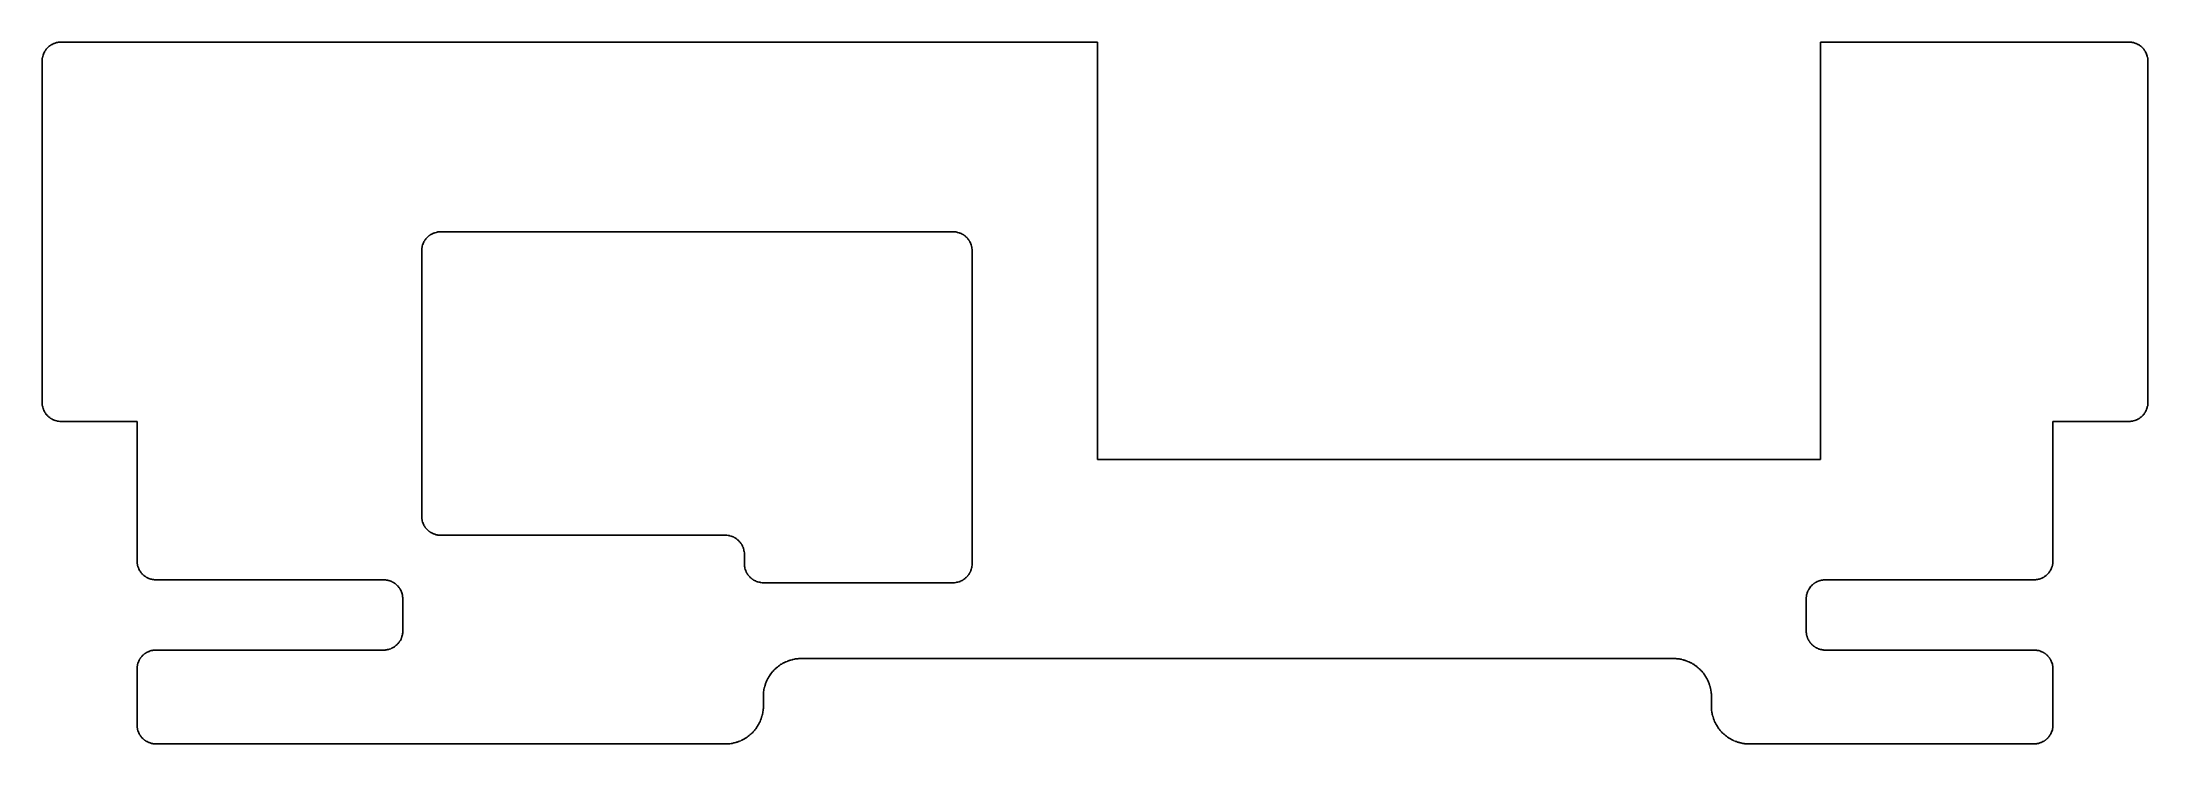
# Model space of a CAD drawing. Header units: metres. Extents: x -5 to 106, y 0 to 37.
import ezdxf

# ---------------------------------------------------------------- set-up
doc = ezdxf.new("R2010")
doc.units = ezdxf.units.M

msp = doc.modelspace()

# ---------------------------------------------------------------- linework, layer by layer
for p, q in [((-4.78, 36.63), (-4.8, 36.6)), ((-4.77, 36.64), (-4.78, 36.63)), ((-4.75, 36.66), (-4.77, 36.64)), ((-4.72, 36.69), (-4.75, 36.66)), ((-4.69, 36.72), (-4.72, 36.69)), ((-4.66, 36.75), (-4.69, 36.72)), ((-4.64, 36.77), (-4.66, 36.75)), ((-4.63, 36.78), (-4.64, 36.77)), ((-4.6, 36.8), (-4.63, 36.78)), ((-4.59, 36.81), (-4.6, 36.8)), ((-4.57, 36.82), (-4.59, 36.81)), ((-4.56, 36.83), (-4.57, 36.82)), ((-4.54, 36.84), (-4.56, 36.83)), ((-4.53, 36.85), (-4.54, 36.84)), ((-4.51, 36.86), (-4.53, 36.85)), ((-4.5, 36.87), (-4.51, 36.86)), ((-4.48, 36.88), (-4.5, 36.87)), ((-4.47, 36.88), (-4.48, 36.88)), ((-4.42, 36.91), (-4.47, 36.88)), ((-4.41, 36.91), (-4.42, 36.91)), ((-4.39, 36.92), (-4.41, 36.91)), ((-4.38, 36.93), (-4.39, 36.92)), ((-4.36, 36.93), (-4.38, 36.93)), ((-4.31, 36.95), (-4.36, 36.93)), ((-4.24, 36.97), (-4.31, 36.95)), ((-4.22, 36.97), (-4.24, 36.97)), ((-4.21, 36.98), (-4.22, 36.97)), ((-4.19, 36.98), (-4.21, 36.98)), ((-4.17, 36.98), (-4.19, 36.98)), ((-4.16, 36.99), (-4.17, 36.98)), ((-4.14, 36.99), (-4.16, 36.99)), ((-4.07, 37), (-4.14, 36.99)), ((-4.05, 37), (-4.07, 37)), ((-4.04, 37), (-4.05, 37)), ((-4.02, 37), (-4.04, 37)), ((50.6, 37), (-4.02, 37)), ((50.6, 15), (50.6, 37)), ((104.97, 37), (88.7, 37)), ((88.7, 37), (88.7, 15)), ((104.98, 37), (104.97, 37)), ((105, 37), (104.98, 37)), ((105.02, 37), (105, 37)), ((105.07, 36.99), (105.02, 37)), ((105.09, 36.99), (105.07, 36.99)), ((105.12, 36.98), (105.09, 36.99)), ((105.14, 36.98), (105.12, 36.98)), ((105.16, 36.98), (105.14, 36.98)), ((105.17, 36.97), (105.16, 36.98)), ((105.19, 36.97), (105.17, 36.97)), ((105.26, 36.95), (105.19, 36.97)), ((105.31, 36.93), (105.26, 36.95)), ((105.32, 36.93), (105.31, 36.93)), ((105.34, 36.92), (105.32, 36.93)), ((105.36, 36.91), (105.34, 36.92)), ((105.37, 36.91), (105.36, 36.91)), ((105.42, 36.88), (105.37, 36.91)), ((105.44, 36.88), (105.42, 36.88)), ((105.45, 36.87), (105.44, 36.88)), ((105.47, 36.86), (105.45, 36.87)), ((105.48, 36.85), (105.47, 36.86)), ((105.5, 36.84), (105.48, 36.85)), ((105.51, 36.83), (105.5, 36.84)), ((105.52, 36.82), (105.51, 36.83)), ((105.54, 36.81), (105.52, 36.82)), ((105.55, 36.8), (105.54, 36.81)), ((105.58, 36.78), (105.55, 36.8)), ((105.59, 36.77), (105.58, 36.78)), ((105.61, 36.75), (105.59, 36.77)), ((105.64, 36.72), (105.61, 36.75)), ((105.66, 36.71), (105.64, 36.72)), ((105.67, 36.69), (105.66, 36.71)), ((105.68, 36.68), (105.67, 36.69)), ((105.7, 36.66), (105.68, 36.68)), ((105.72, 36.64), (105.7, 36.66)), ((105.73, 36.63), (105.72, 36.64)), ((105.75, 36.6), (105.73, 36.63)), ((-4.99, 36.14), (-5, 36.07)), ((-5, 36.07), (-5, 36.05)), ((-5, 36.05), (-5, 36.04)), ((-5, 36.04), (-5, 36.02)), ((-5, 36.02), (-5, 17.98)), ((-4.98, 36.17), (-4.99, 36.16)), ((-4.99, 36.16), (-4.99, 36.14)), ((-4.97, 36.22), (-4.98, 36.21)), ((-4.98, 36.21), (-4.98, 36.19)), ((-4.98, 36.19), (-4.98, 36.17)), ((-4.95, 36.31), (-4.97, 36.24)), ((-4.97, 36.24), (-4.97, 36.22)), ((-4.93, 36.36), (-4.95, 36.31)), ((-4.92, 36.39), (-4.93, 36.38)), ((-4.93, 36.38), (-4.93, 36.36)), ((-4.91, 36.41), (-4.92, 36.39)), ((-4.88, 36.47), (-4.91, 36.42)), ((-4.91, 36.42), (-4.91, 36.41)), ((-4.87, 36.5), (-4.88, 36.48)), ((-4.88, 36.48), (-4.88, 36.47)), ((-4.86, 36.51), (-4.87, 36.5)), ((-4.85, 36.53), (-4.86, 36.51)), ((-4.84, 36.54), (-4.85, 36.53)), ((-4.83, 36.56), (-4.84, 36.54)), ((-4.82, 36.57), (-4.83, 36.56)), ((-4.81, 36.59), (-4.82, 36.57)), ((-4.8, 36.6), (-4.81, 36.59)), ((105.76, 36.59), (105.75, 36.6)), ((105.77, 36.57), (105.76, 36.59)), ((105.78, 36.56), (105.77, 36.57)), ((105.79, 36.54), (105.78, 36.56)), ((105.8, 36.53), (105.79, 36.54)), ((105.81, 36.51), (105.8, 36.53)), ((105.82, 36.5), (105.81, 36.51)), ((105.82, 36.48), (105.82, 36.5)), ((105.83, 36.47), (105.82, 36.48)), ((105.86, 36.42), (105.83, 36.47)), ((105.86, 36.41), (105.86, 36.42)), ((105.88, 36.38), (105.86, 36.41)), ((105.88, 36.36), (105.88, 36.38)), ((105.9, 36.31), (105.88, 36.36)), ((105.92, 36.26), (105.9, 36.31)), ((105.92, 36.24), (105.92, 36.26)), ((105.92, 36.22), (105.92, 36.24)), ((105.93, 36.21), (105.92, 36.22)), ((105.93, 36.19), (105.93, 36.21)), ((105.94, 36.17), (105.93, 36.19)), ((105.94, 36.16), (105.94, 36.17)), ((105.94, 36.14), (105.94, 36.16)), ((105.95, 36.09), (105.94, 36.14)), ((105.95, 36.07), (105.95, 36.09)), ((105.95, 36.05), (105.95, 36.07)), ((105.95, 36.02), (105.95, 36.05)), ((105.95, 17.98), (105.95, 36.02)), ((15.2, 26.6), (15.22, 26.63)), ((15.22, 26.63), (15.23, 26.64)), ((15.23, 26.64), (15.25, 26.66)), ((15.25, 26.66), (15.28, 26.69)), ((15.28, 26.69), (15.31, 26.72)), ((15.31, 26.72), (15.34, 26.75)), ((15.34, 26.75), (15.36, 26.77)), ((15.36, 26.77), (15.37, 26.78)), ((15.37, 26.78), (15.4, 26.8)), ((15.4, 26.8), (15.41, 26.81)), ((15.41, 26.81), (15.43, 26.82)), ((15.43, 26.82), (15.44, 26.83)), ((15.44, 26.83), (15.46, 26.84)), ((15.46, 26.84), (15.47, 26.85)), ((15.47, 26.85), (15.49, 26.86)), ((15.49, 26.86), (15.5, 26.87)), ((15.5, 26.87), (15.52, 26.88)), ((15.52, 26.88), (15.53, 26.88)), ((15.53, 26.88), (15.58, 26.91)), ((15.58, 26.91), (15.59, 26.91)), ((15.59, 26.91), (15.61, 26.92)), ((15.61, 26.92), (15.62, 26.93)), ((15.62, 26.93), (15.64, 26.93)), ((15.64, 26.93), (15.69, 26.95)), ((15.69, 26.95), (15.76, 26.97)), ((15.76, 26.97), (15.78, 26.97)), ((15.78, 26.97), (15.79, 26.98)), ((15.79, 26.98), (15.81, 26.98)), ((15.81, 26.98), (15.83, 26.98)), ((15.83, 26.98), (15.84, 26.99)), ((15.84, 26.99), (15.86, 26.99)), ((15.86, 26.99), (15.93, 27)), ((15.93, 27), (15.95, 27)), ((15.95, 27), (15.96, 27)), ((15.96, 27), (15.98, 27)), ((15.98, 27), (43.02, 27)), ((43.02, 27), (43.04, 27)), ((43.04, 27), (43.05, 27)), ((43.05, 27), (43.07, 27)), ((43.07, 27), (43.14, 26.99)), ((43.14, 26.99), (43.16, 26.99)), ((43.16, 26.99), (43.17, 26.98)), ((43.17, 26.98), (43.19, 26.98)), ((43.19, 26.98), (43.21, 26.98)), ((43.21, 26.98), (43.22, 26.97)), ((43.22, 26.97), (43.24, 26.97)), ((43.24, 26.97), (43.31, 26.95)), ((43.31, 26.95), (43.36, 26.93)), ((43.36, 26.93), (43.38, 26.93)), ((43.38, 26.93), (43.39, 26.92)), ((43.39, 26.92), (43.41, 26.91)), ((43.41, 26.91), (43.42, 26.91)), ((43.42, 26.91), (43.47, 26.88)), ((43.47, 26.88), (43.48, 26.88)), ((43.48, 26.88), (43.5, 26.87)), ((43.5, 26.87), (43.51, 26.86)), ((43.51, 26.86), (43.53, 26.85)), ((43.53, 26.85), (43.54, 26.84)), ((43.54, 26.84), (43.56, 26.83)), ((43.56, 26.83), (43.57, 26.82)), ((43.57, 26.82), (43.59, 26.81)), ((43.59, 26.81), (43.6, 26.8)), ((43.6, 26.8), (43.63, 26.78)), ((43.63, 26.78), (43.64, 26.77)), ((43.64, 26.77), (43.66, 26.75)), ((43.66, 26.75), (43.69, 26.72)), ((43.69, 26.72), (43.72, 26.69)), ((43.72, 26.69), (43.75, 26.66)), ((43.75, 26.66), (43.77, 26.64)), ((43.77, 26.64), (43.78, 26.63)), ((43.78, 26.63), (43.8, 26.6)), ((15, 26.07), (15.01, 26.14)), ((15, 26.05), (15, 26.07)), ((15, 26.04), (15, 26.05)), ((15, 26.02), (15, 26.04)), ((15, 11.98), (15, 26.02)), ((15.01, 26.16), (15.02, 26.17)), ((15.01, 26.14), (15.01, 26.16)), ((15.02, 26.21), (15.03, 26.22)), ((15.02, 26.19), (15.02, 26.21)), ((15.02, 26.17), (15.02, 26.19)), ((15.03, 26.24), (15.05, 26.31)), ((15.03, 26.22), (15.03, 26.24)), ((15.05, 26.31), (15.07, 26.36)), ((15.07, 26.38), (15.08, 26.39)), ((15.07, 26.36), (15.07, 26.38)), ((15.08, 26.39), (15.09, 26.41)), ((15.09, 26.42), (15.12, 26.47)), ((15.09, 26.41), (15.09, 26.42)), ((15.12, 26.48), (15.13, 26.5)), ((15.12, 26.47), (15.12, 26.48)), ((15.13, 26.5), (15.14, 26.51)), ((15.14, 26.51), (15.15, 26.53)), ((15.15, 26.53), (15.16, 26.54)), ((15.16, 26.54), (15.17, 26.56)), ((15.17, 26.56), (15.18, 26.57)), ((15.18, 26.57), (15.19, 26.59)), ((15.19, 26.59), (15.2, 26.6)), ((43.8, 26.6), (43.81, 26.59)), ((43.81, 26.59), (43.82, 26.57)), ((43.82, 26.57), (43.83, 26.56)), ((43.83, 26.56), (43.84, 26.54)), ((43.84, 26.54), (43.85, 26.53)), ((43.85, 26.53), (43.86, 26.51)), ((43.86, 26.51), (43.87, 26.5)), ((43.87, 26.5), (43.88, 26.48)), ((43.88, 26.48), (43.88, 26.47)), ((43.88, 26.47), (43.91, 26.42)), ((43.91, 26.42), (43.91, 26.41)), ((43.91, 26.41), (43.92, 26.39)), ((43.92, 26.39), (43.93, 26.38)), ((43.93, 26.38), (43.93, 26.36)), ((43.93, 26.36), (43.95, 26.31)), ((43.95, 26.31), (43.97, 26.24)), ((43.97, 26.24), (43.97, 26.22)), ((43.97, 26.22), (43.98, 26.21)), ((43.98, 26.21), (43.98, 26.19)), ((43.98, 26.19), (43.98, 26.17)), ((43.98, 26.17), (43.99, 26.16)), ((43.99, 26.16), (43.99, 26.14)), ((43.99, 26.14), (44, 26.07)), ((44, 26.07), (44, 26.05)), ((44, 26.05), (44, 26.04)), ((44, 26.04), (44, 26.02)), ((44, 26.02), (44, 9.48)), ((-5, 17.98), (-5, 17.96)), ((-5, 17.96), (-5, 17.95)), ((-5, 17.95), (-5, 17.93)), ((-5, 17.93), (-4.99, 17.86)), ((-4.99, 17.86), (-4.99, 17.84)), ((-4.99, 17.84), (-4.98, 17.83)), ((-4.98, 17.83), (-4.98, 17.81)), ((-4.98, 17.81), (-4.98, 17.79)), ((-4.98, 17.79), (-4.97, 17.78)), ((-4.97, 17.78), (-4.97, 17.76)), ((-4.97, 17.76), (-4.95, 17.69)), ((105.92, 17.78), (105.93, 17.79)), ((105.92, 17.76), (105.92, 17.78)), ((105.92, 17.74), (105.92, 17.76)), ((105.93, 17.81), (105.94, 17.83)), ((105.93, 17.79), (105.93, 17.81)), ((105.94, 17.86), (105.95, 17.91)), ((105.94, 17.84), (105.94, 17.86)), ((105.94, 17.83), (105.94, 17.84)), ((105.95, 17.95), (105.95, 17.98)), ((105.95, 17.93), (105.95, 17.95)), ((105.95, 17.91), (105.95, 17.93)), ((-4.95, 17.69), (-4.93, 17.64)), ((-4.93, 17.64), (-4.93, 17.62)), ((-4.93, 17.62), (-4.92, 17.61)), ((-4.92, 17.61), (-4.91, 17.59)), ((-4.91, 17.59), (-4.91, 17.58)), ((-4.91, 17.58), (-4.88, 17.53)), ((-4.88, 17.53), (-4.88, 17.52)), ((-4.88, 17.52), (-4.87, 17.5)), ((-4.87, 17.5), (-4.86, 17.49)), ((-4.86, 17.49), (-4.85, 17.47)), ((-4.85, 17.47), (-4.84, 17.46)), ((-4.84, 17.46), (-4.83, 17.44)), ((-4.83, 17.44), (-4.82, 17.43)), ((-4.82, 17.43), (-4.81, 17.41)), ((-4.81, 17.41), (-4.8, 17.4)), ((-4.8, 17.4), (-4.78, 17.37)), ((-4.78, 17.37), (-4.77, 17.36)), ((-4.77, 17.36), (-4.75, 17.34)), ((-4.75, 17.34), (-4.72, 17.31)), ((-4.72, 17.31), (-4.69, 17.28)), ((-4.69, 17.28), (-4.66, 17.25)), ((-4.66, 17.25), (-4.64, 17.23)), ((-4.64, 17.23), (-4.63, 17.22)), ((-4.63, 17.22), (-4.6, 17.2)), ((-4.6, 17.2), (-4.59, 17.19)), ((-4.59, 17.19), (-4.57, 17.18)), ((-4.57, 17.18), (-4.56, 17.17)), ((-4.56, 17.17), (-4.54, 17.16)), ((-4.54, 17.16), (-4.53, 17.15)), ((-4.53, 17.15), (-4.51, 17.14)), ((-4.51, 17.14), (-4.5, 17.13)), ((-4.5, 17.13), (-4.48, 17.12)), ((-4.48, 17.12), (-4.47, 17.12)), ((-4.47, 17.12), (-4.42, 17.09)), ((-4.42, 17.09), (-4.41, 17.09)), ((-4.41, 17.09), (-4.39, 17.08)), ((-4.39, 17.08), (-4.38, 17.07)), ((-4.38, 17.07), (-4.36, 17.07)), ((-4.36, 17.07), (-4.31, 17.05)), ((-4.31, 17.05), (-4.24, 17.03)), ((-4.24, 17.03), (-4.22, 17.03)), ((-4.22, 17.03), (-4.21, 17.02)), ((-4.21, 17.02), (-4.19, 17.02)), ((-4.19, 17.02), (-4.17, 17.02)), ((-4.17, 17.02), (-4.16, 17.01)), ((-4.16, 17.01), (-4.14, 17.01)), ((-4.14, 17.01), (-4.07, 17)), ((-4.07, 17), (-4.05, 17)), ((-4.05, 17), (-4.04, 17)), ((-4.04, 17), (-4.02, 17)), ((-4.02, 17), (0, 17)), ((0, 17), (0, 9.63)), ((100.95, 9.63), (100.95, 17)), ((100.95, 17), (104.97, 17)), ((104.97, 17), (104.98, 17)), ((104.98, 17), (105, 17)), ((105, 17), (105.02, 17)), ((105.02, 17), (105.07, 17.01)), ((105.07, 17.01), (105.09, 17.01)), ((105.09, 17.01), (105.12, 17.02)), ((105.12, 17.02), (105.14, 17.02)), ((105.14, 17.02), (105.16, 17.02)), ((105.16, 17.02), (105.17, 17.03)), ((105.17, 17.03), (105.19, 17.03)), ((105.19, 17.03), (105.26, 17.05)), ((105.26, 17.05), (105.31, 17.07)), ((105.31, 17.07), (105.32, 17.07)), ((105.32, 17.07), (105.34, 17.08)), ((105.34, 17.08), (105.36, 17.09)), ((105.36, 17.09), (105.37, 17.09)), ((105.37, 17.09), (105.42, 17.12)), ((105.42, 17.12), (105.44, 17.12)), ((105.44, 17.12), (105.45, 17.13)), ((105.45, 17.13), (105.47, 17.14)), ((105.47, 17.14), (105.48, 17.15)), ((105.48, 17.15), (105.5, 17.16)), ((105.5, 17.16), (105.51, 17.17)), ((105.51, 17.17), (105.52, 17.18)), ((105.52, 17.18), (105.54, 17.19)), ((105.54, 17.19), (105.55, 17.2)), ((105.55, 17.2), (105.58, 17.22)), ((105.58, 17.22), (105.59, 17.23)), ((105.59, 17.23), (105.61, 17.25)), ((105.61, 17.25), (105.64, 17.28)), ((105.64, 17.28), (105.66, 17.29)), ((105.66, 17.29), (105.67, 17.31)), ((105.67, 17.31), (105.68, 17.32)), ((105.68, 17.32), (105.7, 17.34)), ((105.7, 17.34), (105.72, 17.36)), ((105.72, 17.36), (105.73, 17.37)), ((105.73, 17.37), (105.75, 17.4)), ((105.75, 17.4), (105.76, 17.41)), ((105.76, 17.41), (105.77, 17.43)), ((105.77, 17.43), (105.78, 17.44)), ((105.78, 17.44), (105.79, 17.46)), ((105.79, 17.46), (105.8, 17.47)), ((105.8, 17.47), (105.81, 17.49)), ((105.81, 17.49), (105.82, 17.5)), ((105.82, 17.52), (105.83, 17.53)), ((105.82, 17.5), (105.82, 17.52)), ((105.83, 17.53), (105.86, 17.58)), ((105.86, 17.59), (105.88, 17.62)), ((105.86, 17.58), (105.86, 17.59)), ((105.88, 17.64), (105.9, 17.69)), ((105.88, 17.62), (105.88, 17.64)), ((105.9, 17.69), (105.92, 17.74)), ((88.7, 15), (50.6, 15)), ((15, 11.96), (15, 11.98)), ((15, 11.95), (15, 11.96)), ((15, 11.93), (15, 11.95)), ((15.01, 11.86), (15, 11.93)), ((15.01, 11.84), (15.01, 11.86)), ((15.02, 11.83), (15.01, 11.84)), ((15.02, 11.81), (15.02, 11.83)), ((15.02, 11.79), (15.02, 11.81)), ((15.03, 11.78), (15.02, 11.79)), ((15.03, 11.76), (15.03, 11.78)), ((15.05, 11.69), (15.03, 11.76)), ((15.07, 11.64), (15.05, 11.69)), ((15.07, 11.62), (15.07, 11.64)), ((15.08, 11.61), (15.07, 11.62)), ((15.09, 11.59), (15.08, 11.61)), ((15.09, 11.58), (15.09, 11.59)), ((15.12, 11.53), (15.09, 11.58)), ((15.12, 11.52), (15.12, 11.53)), ((15.13, 11.5), (15.12, 11.52)), ((15.14, 11.49), (15.13, 11.5)), ((15.15, 11.47), (15.14, 11.49)), ((15.16, 11.46), (15.15, 11.47)), ((15.17, 11.44), (15.16, 11.46)), ((15.18, 11.43), (15.17, 11.44)), ((15.19, 11.41), (15.18, 11.43)), ((15.2, 11.4), (15.19, 11.41)), ((15.22, 11.37), (15.2, 11.4)), ((15.23, 11.36), (15.22, 11.37)), ((15.25, 11.34), (15.23, 11.36)), ((15.28, 11.31), (15.25, 11.34)), ((15.31, 11.28), (15.28, 11.31)), ((15.34, 11.25), (15.31, 11.28)), ((15.36, 11.23), (15.34, 11.25)), ((15.37, 11.22), (15.36, 11.23)), ((15.4, 11.2), (15.37, 11.22)), ((15.41, 11.19), (15.4, 11.2)), ((15.43, 11.18), (15.41, 11.19)), ((15.44, 11.17), (15.43, 11.18)), ((15.46, 11.16), (15.44, 11.17)), ((15.47, 11.15), (15.46, 11.16)), ((15.49, 11.14), (15.47, 11.15)), ((15.5, 11.13), (15.49, 11.14)), ((15.52, 11.12), (15.5, 11.13)), ((15.53, 11.12), (15.52, 11.12)), ((15.58, 11.09), (15.53, 11.12)), ((15.59, 11.09), (15.58, 11.09)), ((15.61, 11.08), (15.59, 11.09)), ((15.62, 11.07), (15.61, 11.08)), ((15.64, 11.07), (15.62, 11.07)), ((15.69, 11.05), (15.64, 11.07)), ((15.76, 11.03), (15.69, 11.05)), ((15.78, 11.03), (15.76, 11.03)), ((15.79, 11.02), (15.78, 11.03)), ((15.81, 11.02), (15.79, 11.02)), ((15.83, 11.02), (15.81, 11.02)), ((15.84, 11.01), (15.83, 11.02)), ((15.86, 11.01), (15.84, 11.01)), ((15.93, 11), (15.86, 11.01)), ((15.95, 11), (15.93, 11)), ((15.96, 11), (15.95, 11)), ((15.98, 11), (15.96, 11)), ((31.02, 11), (15.98, 11)), ((31.04, 11), (31.02, 11)), ((31.05, 11), (31.04, 11)), ((31.07, 11), (31.05, 11)), ((31.14, 10.99), (31.07, 11)), ((31.16, 10.99), (31.14, 10.99)), ((31.17, 10.98), (31.16, 10.99)), ((31.19, 10.98), (31.17, 10.98)), ((31.21, 10.98), (31.19, 10.98)), ((31.22, 10.97), (31.21, 10.98)), ((31.24, 10.97), (31.22, 10.97)), ((31.31, 10.95), (31.24, 10.97)), ((31.36, 10.93), (31.31, 10.95)), ((31.38, 10.93), (31.36, 10.93)), ((31.39, 10.92), (31.38, 10.93)), ((31.41, 10.91), (31.39, 10.92)), ((31.42, 10.91), (31.41, 10.91)), ((31.47, 10.88), (31.42, 10.91)), ((31.48, 10.88), (31.47, 10.88)), ((31.5, 10.87), (31.48, 10.88)), ((31.51, 10.86), (31.5, 10.87)), ((31.53, 10.85), (31.51, 10.86)), ((31.54, 10.84), (31.53, 10.85)), ((31.56, 10.83), (31.54, 10.84)), ((31.57, 10.82), (31.56, 10.83)), ((31.59, 10.81), (31.57, 10.82)), ((31.6, 10.8), (31.59, 10.81)), ((31.63, 10.78), (31.6, 10.8)), ((31.64, 10.77), (31.63, 10.78)), ((31.66, 10.75), (31.64, 10.77)), ((31.69, 10.72), (31.66, 10.75)), ((31.72, 10.69), (31.69, 10.72)), ((31.75, 10.66), (31.72, 10.69)), ((31.77, 10.64), (31.75, 10.66)), ((31.78, 10.63), (31.77, 10.64)), ((31.8, 10.6), (31.78, 10.63)), ((31.81, 10.59), (31.8, 10.6)), ((31.82, 10.57), (31.81, 10.59)), ((31.83, 10.56), (31.82, 10.57)), ((31.84, 10.54), (31.83, 10.56)), ((31.85, 10.53), (31.84, 10.54)), ((31.86, 10.51), (31.85, 10.53)), ((31.87, 10.5), (31.86, 10.51)), ((31.88, 10.48), (31.87, 10.5)), ((31.88, 10.47), (31.88, 10.48)), ((31.91, 10.42), (31.88, 10.47)), ((31.91, 10.41), (31.91, 10.42)), ((31.92, 10.39), (31.91, 10.41)), ((31.93, 10.38), (31.92, 10.39)), ((31.93, 10.36), (31.93, 10.38)), ((31.95, 10.31), (31.93, 10.36)), ((31.97, 10.24), (31.95, 10.31)), ((31.97, 10.22), (31.97, 10.24)), ((31.98, 10.21), (31.97, 10.22)), ((31.98, 10.19), (31.98, 10.21)), ((31.98, 10.17), (31.98, 10.19)), ((31.99, 10.16), (31.98, 10.17)), ((31.99, 10.14), (31.99, 10.16)), ((32, 10.07), (31.99, 10.14)), ((32, 10.05), (32, 10.07)), ((32, 10.04), (32, 10.05)), ((32, 10.02), (32, 10.04)), ((32, 9.48), (32, 10.02)), ((0, 9.63), (0, 9.62)), ((0, 9.62), (0, 9.6)), ((0, 9.6), (0, 9.58)), ((0, 9.58), (0, 9.56)), ((0, 9.56), (0.01, 9.55)), ((0.01, 9.55), (0.01, 9.51)), ((0.01, 9.51), (0.01, 9.49)), ((0.01, 9.49), (0.02, 9.48)), ((0.02, 9.48), (0.02, 9.46)), ((0.02, 9.46), (0.02, 9.44)), ((0.02, 9.44), (0.03, 9.42)), ((0.03, 9.42), (0.03, 9.41)), ((0.03, 9.41), (0.03, 9.39)), ((0.03, 9.39), (0.04, 9.37)), ((0.04, 9.37), (0.05, 9.34)), ((0.05, 9.34), (0.06, 9.31)), ((0.06, 9.31), (0.07, 9.29)), ((0.07, 9.29), (0.07, 9.28)), ((0.07, 9.28), (0.08, 9.26)), ((0.08, 9.26), (0.09, 9.24)), ((0.09, 9.24), (0.09, 9.23)), ((0.09, 9.23), (0.12, 9.17)), ((0.12, 9.17), (0.13, 9.15)), ((0.13, 9.15), (0.14, 9.13)), ((0.14, 9.13), (0.15, 9.12)), ((0.15, 9.12), (0.16, 9.11)), ((0.16, 9.11), (0.18, 9.08)), ((0.18, 9.08), (0.19, 9.06)), ((0.19, 9.06), (0.2, 9.05)), ((0.2, 9.05), (0.22, 9.02)), ((0.22, 9.02), (0.23, 9.01)), ((0.23, 9.01), (0.25, 8.99)), ((0.25, 8.99), (0.26, 8.98)), ((0.26, 8.98), (0.28, 8.96)), ((0.28, 8.96), (0.29, 8.94)), ((0.29, 8.94), (0.31, 8.93)), ((0.31, 8.93), (0.34, 8.9)), ((0.34, 8.9), (0.36, 8.88)), ((0.36, 8.88), (0.41, 8.84)), ((32, 9.46), (32, 9.48)), ((32, 9.45), (32, 9.46)), ((32, 9.43), (32, 9.45)), ((32.01, 9.36), (32, 9.43)), ((32.01, 9.34), (32.01, 9.36)), ((32.02, 9.33), (32.01, 9.34)), ((32.02, 9.31), (32.02, 9.33)), ((32.02, 9.29), (32.02, 9.31)), ((32.03, 9.28), (32.02, 9.29)), ((32.03, 9.26), (32.03, 9.28)), ((32.05, 9.19), (32.03, 9.26)), ((32.07, 9.14), (32.05, 9.19)), ((32.07, 9.12), (32.07, 9.14)), ((32.08, 9.11), (32.07, 9.12)), ((32.09, 9.09), (32.08, 9.11)), ((32.09, 9.08), (32.09, 9.09)), ((32.12, 9.03), (32.09, 9.08)), ((32.12, 9.02), (32.12, 9.03)), ((32.13, 9), (32.12, 9.02)), ((32.14, 8.99), (32.13, 9)), ((32.15, 8.97), (32.14, 8.99)), ((32.16, 8.96), (32.15, 8.97)), ((32.17, 8.94), (32.16, 8.96)), ((32.18, 8.93), (32.17, 8.94)), ((32.19, 8.91), (32.18, 8.93)), ((32.2, 8.9), (32.19, 8.91)), ((32.22, 8.87), (32.2, 8.9)), ((43.8, 8.9), (43.78, 8.87)), ((43.81, 8.91), (43.8, 8.9)), ((43.82, 8.93), (43.81, 8.91)), ((43.83, 8.94), (43.82, 8.93)), ((43.84, 8.96), (43.83, 8.94)), ((43.85, 8.97), (43.84, 8.96)), ((43.86, 8.99), (43.85, 8.97)), ((43.87, 9), (43.86, 8.99)), ((43.88, 9.02), (43.87, 9)), ((43.91, 9.08), (43.88, 9.03)), ((43.88, 9.03), (43.88, 9.02)), ((43.92, 9.11), (43.91, 9.09)), ((43.91, 9.09), (43.91, 9.08)), ((43.93, 9.12), (43.92, 9.11)), ((43.95, 9.19), (43.93, 9.14)), ((43.93, 9.14), (43.93, 9.12)), ((43.97, 9.26), (43.95, 9.19)), ((43.98, 9.29), (43.97, 9.28)), ((43.97, 9.28), (43.97, 9.26)), ((43.99, 9.34), (43.98, 9.33)), ((43.98, 9.33), (43.98, 9.31)), ((43.98, 9.31), (43.98, 9.29)), ((44, 9.43), (43.99, 9.36)), ((43.99, 9.36), (43.99, 9.34)), ((44, 9.48), (44, 9.46)), ((44, 9.46), (44, 9.45)), ((44, 9.45), (44, 9.43)), ((100.54, 8.84), (100.59, 8.88)), ((100.59, 8.88), (100.61, 8.9)), ((100.61, 8.9), (100.64, 8.93)), ((100.64, 8.93), (100.68, 8.97)), ((100.68, 8.97), (100.69, 8.98)), ((100.69, 8.98), (100.7, 8.99)), ((100.7, 8.99), (100.72, 9.01)), ((100.72, 9.01), (100.73, 9.02)), ((100.73, 9.02), (100.75, 9.05)), ((100.75, 9.05), (100.76, 9.06)), ((100.76, 9.06), (100.77, 9.08)), ((100.77, 9.08), (100.79, 9.11)), ((100.79, 9.11), (100.8, 9.12)), ((100.8, 9.12), (100.81, 9.13)), ((100.81, 9.13), (100.82, 9.15)), ((100.82, 9.17), (100.83, 9.18)), ((100.82, 9.15), (100.82, 9.17)), ((100.83, 9.18), (100.86, 9.23)), ((100.86, 9.23), (100.87, 9.26)), ((100.87, 9.26), (100.88, 9.29)), ((100.88, 9.29), (100.89, 9.31)), ((100.89, 9.31), (100.9, 9.34)), ((100.9, 9.34), (100.91, 9.37)), ((100.91, 9.37), (100.92, 9.39)), ((100.92, 9.42), (100.93, 9.44)), ((100.92, 9.41), (100.92, 9.42)), ((100.92, 9.39), (100.92, 9.41)), ((100.93, 9.46), (100.94, 9.48)), ((100.93, 9.44), (100.93, 9.46)), ((100.94, 9.55), (100.95, 9.56)), ((100.94, 9.51), (100.94, 9.55)), ((100.94, 9.49), (100.94, 9.51)), ((100.94, 9.48), (100.94, 9.49)), ((100.95, 9.56), (100.95, 9.63)), ((0.41, 8.84), (0.43, 8.83)), ((0.43, 8.83), (0.44, 8.82)), ((0.44, 8.82), (0.47, 8.8)), ((0.47, 8.8), (0.49, 8.79)), ((0.49, 8.79), (0.5, 8.78)), ((0.5, 8.78), (0.52, 8.78)), ((0.52, 8.78), (0.53, 8.77)), ((0.53, 8.77), (0.56, 8.75)), ((0.56, 8.75), (0.58, 8.74)), ((0.58, 8.74), (0.59, 8.74)), ((0.59, 8.74), (0.62, 8.72)), ((0.62, 8.72), (0.64, 8.72)), ((0.64, 8.72), (0.66, 8.71)), ((0.66, 8.71), (0.67, 8.7)), ((0.67, 8.7), (0.69, 8.7)), ((0.69, 8.7), (0.71, 8.69)), ((0.71, 8.69), (0.74, 8.68)), ((0.74, 8.68), (0.76, 8.68)), ((0.76, 8.68), (0.78, 8.68)), ((0.78, 8.68), (0.79, 8.67)), ((0.79, 8.67), (0.81, 8.67)), ((0.81, 8.67), (0.83, 8.67)), ((0.83, 8.67), (0.84, 8.66)), ((0.84, 8.66), (0.86, 8.66)), ((0.86, 8.66), (0.88, 8.66)), ((0.88, 8.66), (0.91, 8.65)), ((0.91, 8.65), (0.93, 8.65)), ((0.93, 8.65), (0.95, 8.65)), ((0.95, 8.65), (0.96, 8.65)), ((0.96, 8.65), (13, 8.65)), ((13, 8.65), (13.02, 8.65)), ((13.02, 8.65), (13.04, 8.65)), ((13.04, 8.65), (13.05, 8.65)), ((13.05, 8.65), (13.07, 8.65)), ((13.07, 8.65), (13.09, 8.65)), ((13.09, 8.65), (13.14, 8.64)), ((13.14, 8.64), (13.16, 8.64)), ((13.16, 8.64), (13.17, 8.63)), ((13.17, 8.63), (13.19, 8.63)), ((13.19, 8.63), (13.21, 8.63)), ((13.21, 8.63), (13.22, 8.62)), ((13.22, 8.62), (13.24, 8.62)), ((13.24, 8.62), (13.26, 8.62)), ((13.26, 8.62), (13.29, 8.61)), ((13.29, 8.61), (13.31, 8.6)), ((13.31, 8.6), (13.33, 8.6)), ((13.33, 8.6), (13.36, 8.58)), ((13.36, 8.58), (13.38, 8.58)), ((13.38, 8.58), (13.41, 8.56)), ((13.41, 8.56), (13.42, 8.56)), ((13.42, 8.56), (13.47, 8.53)), ((13.47, 8.53), (13.48, 8.52)), ((13.48, 8.52), (13.5, 8.52)), ((13.5, 8.52), (13.51, 8.51)), ((13.51, 8.51), (13.53, 8.5)), ((13.53, 8.5), (13.54, 8.49)), ((13.54, 8.49), (13.56, 8.48)), ((13.56, 8.48), (13.57, 8.47)), ((13.57, 8.47), (13.59, 8.46)), ((13.59, 8.46), (13.6, 8.45)), ((13.6, 8.45), (13.62, 8.44)), ((13.62, 8.44), (13.63, 8.43)), ((13.63, 8.43), (13.64, 8.42)), ((13.64, 8.42), (13.66, 8.4)), ((13.66, 8.4), (13.67, 8.39)), ((13.67, 8.39), (13.68, 8.38)), ((13.68, 8.38), (13.69, 8.37)), ((13.69, 8.37), (13.71, 8.36)), ((13.71, 8.36), (13.72, 8.34)), ((13.72, 8.34), (13.74, 8.32)), ((13.74, 8.32), (13.75, 8.31)), ((13.75, 8.31), (13.77, 8.29)), ((13.77, 8.29), (13.78, 8.28)), ((13.78, 8.28), (13.8, 8.25)), ((13.8, 8.25), (13.81, 8.24)), ((13.81, 8.24), (13.82, 8.22)), ((13.82, 8.22), (13.84, 8.19)), ((13.84, 8.19), (13.85, 8.18)), ((13.85, 8.18), (13.86, 8.17)), ((13.86, 8.17), (13.87, 8.15)), ((13.87, 8.15), (13.88, 8.13)), ((13.88, 8.13), (13.91, 8.07)), ((13.91, 8.07), (13.91, 8.06)), ((13.91, 8.06), (13.92, 8.04)), ((13.92, 8.04), (13.93, 8.02)), ((13.93, 8.02), (13.93, 8.01)), ((13.93, 8.01), (13.95, 7.96)), ((13.95, 7.96), (13.97, 7.91)), ((13.97, 7.91), (13.97, 7.89)), ((13.97, 7.89), (13.98, 7.86)), ((13.98, 7.86), (13.98, 7.82)), ((13.98, 7.82), (13.99, 7.81)), ((13.99, 7.81), (13.99, 7.79)), ((13.99, 7.79), (13.99, 7.77)), ((13.99, 7.77), (13.99, 7.75)), ((32.23, 8.86), (32.22, 8.87)), ((32.25, 8.84), (32.23, 8.86)), ((32.28, 8.81), (32.25, 8.84)), ((32.31, 8.78), (32.28, 8.81)), ((32.34, 8.75), (32.31, 8.78)), ((32.36, 8.73), (32.34, 8.75)), ((32.37, 8.72), (32.36, 8.73)), ((32.4, 8.7), (32.37, 8.72)), ((32.41, 8.69), (32.4, 8.7)), ((32.43, 8.68), (32.41, 8.69)), ((32.44, 8.67), (32.43, 8.68)), ((32.46, 8.66), (32.44, 8.67)), ((32.47, 8.65), (32.46, 8.66)), ((32.49, 8.64), (32.47, 8.65)), ((32.5, 8.63), (32.49, 8.64)), ((32.52, 8.62), (32.5, 8.63)), ((32.53, 8.62), (32.52, 8.62)), ((32.58, 8.59), (32.53, 8.62)), ((32.59, 8.59), (32.58, 8.59)), ((32.61, 8.58), (32.59, 8.59)), ((32.62, 8.57), (32.61, 8.58)), ((32.64, 8.57), (32.62, 8.57)), ((32.69, 8.55), (32.64, 8.57)), ((32.76, 8.53), (32.69, 8.55)), ((32.78, 8.53), (32.76, 8.53)), ((32.79, 8.52), (32.78, 8.53)), ((32.81, 8.52), (32.79, 8.52)), ((32.83, 8.52), (32.81, 8.52)), ((32.84, 8.51), (32.83, 8.52)), ((32.86, 8.51), (32.84, 8.51)), ((32.93, 8.5), (32.86, 8.51)), ((32.95, 8.5), (32.93, 8.5)), ((32.96, 8.5), (32.95, 8.5)), ((32.98, 8.5), (32.96, 8.5)), ((43.02, 8.5), (32.98, 8.5)), ((43.04, 8.5), (43.02, 8.5)), ((43.05, 8.5), (43.04, 8.5)), ((43.07, 8.5), (43.05, 8.5)), ((43.14, 8.51), (43.07, 8.5)), ((43.16, 8.51), (43.14, 8.51)), ((43.17, 8.52), (43.16, 8.51)), ((43.19, 8.52), (43.17, 8.52)), ((43.21, 8.52), (43.19, 8.52)), ((43.22, 8.53), (43.21, 8.52)), ((43.24, 8.53), (43.22, 8.53)), ((43.31, 8.55), (43.24, 8.53)), ((43.36, 8.57), (43.31, 8.55)), ((43.38, 8.57), (43.36, 8.57)), ((43.39, 8.58), (43.38, 8.57)), ((43.41, 8.59), (43.39, 8.58)), ((43.42, 8.59), (43.41, 8.59)), ((43.47, 8.62), (43.42, 8.59)), ((43.48, 8.62), (43.47, 8.62)), ((43.5, 8.63), (43.48, 8.62)), ((43.51, 8.64), (43.5, 8.63)), ((43.53, 8.65), (43.51, 8.64)), ((43.54, 8.66), (43.53, 8.65)), ((43.56, 8.67), (43.54, 8.66)), ((43.57, 8.68), (43.56, 8.67)), ((43.59, 8.69), (43.57, 8.68)), ((43.6, 8.7), (43.59, 8.69)), ((43.63, 8.72), (43.6, 8.7)), ((43.64, 8.73), (43.63, 8.72)), ((43.66, 8.75), (43.64, 8.73)), ((43.69, 8.78), (43.66, 8.75)), ((43.72, 8.81), (43.69, 8.78)), ((43.75, 8.84), (43.72, 8.81)), ((43.77, 8.86), (43.75, 8.84)), ((43.78, 8.87), (43.77, 8.86)), ((87.96, 7.82), (87.97, 7.84)), ((87.96, 7.81), (87.96, 7.82)), ((87.96, 7.79), (87.96, 7.81)), ((87.96, 7.77), (87.96, 7.79)), ((87.96, 7.75), (87.96, 7.77)), ((87.97, 7.86), (87.98, 7.89)), ((87.97, 7.84), (87.97, 7.86)), ((87.98, 7.91), (87.99, 7.93)), ((87.98, 7.89), (87.98, 7.91)), ((87.99, 7.94), (88, 7.96)), ((87.99, 7.93), (87.99, 7.94)), ((88, 7.96), (88.02, 8.01)), ((88.02, 8.02), (88.03, 8.04)), ((88.02, 8.01), (88.02, 8.02)), ((88.03, 8.04), (88.04, 8.06)), ((88.04, 8.07), (88.05, 8.09)), ((88.04, 8.06), (88.04, 8.07)), ((88.05, 8.09), (88.06, 8.1)), ((88.06, 8.1), (88.07, 8.12)), ((88.07, 8.12), (88.08, 8.13)), ((88.08, 8.15), (88.1, 8.18)), ((88.08, 8.13), (88.08, 8.15)), ((88.1, 8.18), (88.13, 8.22)), ((88.13, 8.22), (88.14, 8.24)), ((88.14, 8.24), (88.15, 8.25)), ((88.15, 8.25), (88.18, 8.29)), ((88.18, 8.29), (88.2, 8.31)), ((88.2, 8.31), (88.21, 8.32)), ((88.21, 8.32), (88.23, 8.34)), ((88.23, 8.34), (88.27, 8.38)), ((88.27, 8.38), (88.28, 8.39)), ((88.28, 8.39), (88.29, 8.4)), ((88.29, 8.4), (88.31, 8.42)), ((88.31, 8.42), (88.32, 8.43)), ((88.32, 8.43), (88.33, 8.44)), ((88.33, 8.44), (88.35, 8.45)), ((88.35, 8.45), (88.36, 8.46)), ((88.36, 8.46), (88.38, 8.47)), ((88.38, 8.47), (88.39, 8.48)), ((88.39, 8.48), (88.41, 8.49)), ((88.41, 8.49), (88.42, 8.5)), ((88.42, 8.5), (88.43, 8.51)), ((88.43, 8.51), (88.45, 8.52)), ((88.45, 8.52), (88.46, 8.52)), ((88.46, 8.52), (88.48, 8.53)), ((88.48, 8.53), (88.53, 8.56)), ((88.53, 8.56), (88.54, 8.56)), ((88.54, 8.56), (88.56, 8.57)), ((88.56, 8.57), (88.58, 8.58)), ((88.58, 8.58), (88.59, 8.58)), ((88.59, 8.58), (88.61, 8.59)), ((88.61, 8.59), (88.62, 8.6)), ((88.62, 8.6), (88.64, 8.6)), ((88.64, 8.6), (88.66, 8.61)), ((88.66, 8.61), (88.67, 8.61)), ((88.67, 8.61), (88.69, 8.62)), ((88.69, 8.62), (88.72, 8.62)), ((88.72, 8.62), (88.74, 8.63)), ((88.74, 8.63), (88.76, 8.63)), ((88.76, 8.63), (88.79, 8.64)), ((88.79, 8.64), (88.81, 8.64)), ((88.81, 8.64), (88.86, 8.65)), ((88.86, 8.65), (88.88, 8.65)), ((88.88, 8.65), (88.92, 8.65)), ((88.92, 8.65), (88.93, 8.65)), ((88.93, 8.65), (88.95, 8.65)), ((88.95, 8.65), (99.99, 8.65)), ((99.99, 8.65), (100, 8.65)), ((100, 8.65), (100.04, 8.65)), ((100.04, 8.65), (100.07, 8.66)), ((100.07, 8.66), (100.09, 8.66)), ((100.09, 8.66), (100.11, 8.66)), ((100.11, 8.66), (100.12, 8.67)), ((100.12, 8.67), (100.14, 8.67)), ((100.14, 8.67), (100.16, 8.67)), ((100.16, 8.67), (100.17, 8.68)), ((100.17, 8.68), (100.19, 8.68)), ((100.19, 8.68), (100.21, 8.68)), ((100.21, 8.68), (100.24, 8.69)), ((100.24, 8.69), (100.26, 8.7)), ((100.26, 8.7), (100.28, 8.7)), ((100.28, 8.7), (100.29, 8.71)), ((100.29, 8.71), (100.31, 8.72)), ((100.31, 8.72), (100.32, 8.72)), ((100.32, 8.72), (100.34, 8.73)), ((100.34, 8.73), (100.36, 8.74)), ((100.36, 8.74), (100.37, 8.74)), ((100.37, 8.74), (100.39, 8.75)), ((100.39, 8.75), (100.42, 8.77)), ((100.42, 8.77), (100.44, 8.78)), ((100.44, 8.78), (100.45, 8.78)), ((100.45, 8.78), (100.48, 8.8)), ((100.48, 8.8), (100.5, 8.81)), ((100.5, 8.81), (100.51, 8.82)), ((100.51, 8.82), (100.54, 8.84)), ((13.99, 7.75), (14, 7.72)), ((14, 7.72), (14, 7.7)), ((14, 7.7), (14, 7.68)), ((14, 7.68), (14, 7.67)), ((14, 7.67), (14, 5.93)), ((87.95, 7.74), (87.96, 7.75)), ((87.95, 7.72), (87.95, 7.74)), ((87.95, 7.68), (87.95, 7.72)), ((87.95, 5.92), (87.95, 7.68)), ((13.92, 5.56), (13.91, 5.54)), ((13.93, 5.58), (13.92, 5.56)), ((13.94, 5.61), (13.93, 5.59)), ((13.93, 5.59), (13.93, 5.58)), ((13.95, 5.62), (13.94, 5.61)), ((13.96, 5.66), (13.95, 5.64)), ((13.95, 5.64), (13.95, 5.62)), ((13.97, 5.71), (13.96, 5.67)), ((13.96, 5.67), (13.96, 5.66)), ((13.98, 5.74), (13.97, 5.72)), ((13.97, 5.72), (13.97, 5.71)), ((13.99, 5.79), (13.98, 5.76)), ((13.98, 5.76), (13.98, 5.74)), ((14, 5.86), (13.99, 5.81)), ((13.99, 5.81), (13.99, 5.79)), ((14, 5.93), (14, 5.92)), ((14, 5.92), (14, 5.9)), ((14, 5.9), (14, 5.88)), ((14, 5.88), (14, 5.86)), ((87.95, 5.88), (87.95, 5.92)), ((87.95, 5.86), (87.95, 5.88)), ((87.96, 5.85), (87.95, 5.86)), ((87.96, 5.83), (87.96, 5.85)), ((87.96, 5.81), (87.96, 5.83)), ((87.96, 5.79), (87.96, 5.81)), ((87.96, 5.78), (87.96, 5.79)), ((87.97, 5.76), (87.96, 5.78)), ((87.97, 5.74), (87.97, 5.76)), ((87.98, 5.72), (87.97, 5.74)), ((87.98, 5.71), (87.98, 5.72)), ((87.98, 5.69), (87.98, 5.71)), ((87.99, 5.67), (87.98, 5.69)), ((87.99, 5.66), (87.99, 5.67)), ((88, 5.64), (87.99, 5.66)), ((88, 5.62), (88, 5.64)), ((88.01, 5.61), (88, 5.62)), ((88.02, 5.58), (88.01, 5.61)), ((88.03, 5.56), (88.02, 5.58)), ((88.04, 5.54), (88.03, 5.56)), ((0.13, 4.45), (0.12, 4.43)), ((0.14, 4.46), (0.13, 4.45)), ((0.15, 4.48), (0.14, 4.46)), ((0.16, 4.5), (0.15, 4.48)), ((0.17, 4.51), (0.16, 4.5)), ((0.18, 4.52), (0.17, 4.51)), ((0.19, 4.54), (0.18, 4.52)), ((0.2, 4.55), (0.19, 4.54)), ((0.22, 4.58), (0.2, 4.55)), ((0.23, 4.59), (0.22, 4.58)), ((0.25, 4.61), (0.23, 4.59)), ((0.28, 4.64), (0.25, 4.61)), ((0.29, 4.66), (0.28, 4.64)), ((0.31, 4.67), (0.29, 4.66)), ((0.32, 4.68), (0.31, 4.67)), ((0.34, 4.71), (0.32, 4.68)), ((0.36, 4.72), (0.34, 4.71)), ((0.37, 4.73), (0.36, 4.72)), ((0.4, 4.75), (0.37, 4.73)), ((0.41, 4.76), (0.4, 4.75)), ((0.43, 4.77), (0.41, 4.76)), ((0.44, 4.78), (0.43, 4.77)), ((0.46, 4.79), (0.44, 4.78)), ((0.47, 4.8), (0.46, 4.79)), ((0.49, 4.81), (0.47, 4.8)), ((0.5, 4.82), (0.49, 4.81)), ((0.52, 4.82), (0.5, 4.82)), ((0.53, 4.83), (0.52, 4.82)), ((0.58, 4.86), (0.53, 4.83)), ((0.59, 4.86), (0.58, 4.86)), ((0.62, 4.88), (0.59, 4.86)), ((0.64, 4.88), (0.62, 4.88)), ((0.69, 4.9), (0.64, 4.88)), ((0.74, 4.92), (0.69, 4.9)), ((0.76, 4.92), (0.74, 4.92)), ((0.78, 4.92), (0.76, 4.92)), ((0.79, 4.93), (0.78, 4.92)), ((0.81, 4.93), (0.79, 4.93)), ((0.83, 4.93), (0.81, 4.93)), ((0.84, 4.94), (0.83, 4.93)), ((0.86, 4.94), (0.84, 4.94)), ((0.91, 4.95), (0.86, 4.94)), ((0.93, 4.95), (0.91, 4.95)), ((0.95, 4.95), (0.93, 4.95)), ((0.98, 4.95), (0.95, 4.95)), ((13.04, 4.95), (0.98, 4.95)), ((13.05, 4.95), (13.04, 4.95)), ((13.07, 4.95), (13.05, 4.95)), ((13.09, 4.95), (13.07, 4.95)), ((13.1, 4.96), (13.09, 4.95)), ((13.12, 4.96), (13.1, 4.96)), ((13.14, 4.96), (13.12, 4.96)), ((13.16, 4.96), (13.14, 4.96)), ((13.17, 4.96), (13.16, 4.96)), ((13.19, 4.97), (13.17, 4.96)), ((13.21, 4.97), (13.19, 4.97)), ((13.22, 4.98), (13.21, 4.97)), ((13.24, 4.98), (13.22, 4.98)), ((13.26, 4.98), (13.24, 4.98)), ((13.28, 4.99), (13.26, 4.98)), ((13.29, 4.99), (13.28, 4.99)), ((13.31, 5), (13.29, 4.99)), ((13.38, 5.02), (13.31, 5)), ((13.41, 5.04), (13.38, 5.02)), ((13.42, 5.04), (13.41, 5.04)), ((13.44, 5.05), (13.42, 5.04)), ((13.45, 5.06), (13.44, 5.05)), ((13.47, 5.07), (13.45, 5.06)), ((13.48, 5.08), (13.47, 5.07)), ((13.5, 5.08), (13.48, 5.08)), ((13.51, 5.09), (13.5, 5.08)), ((13.53, 5.1), (13.51, 5.09)), ((13.56, 5.12), (13.53, 5.1)), ((13.57, 5.13), (13.56, 5.12)), ((13.59, 5.14), (13.57, 5.13)), ((13.64, 5.18), (13.59, 5.14)), ((13.66, 5.2), (13.64, 5.18)), ((13.69, 5.23), (13.66, 5.2)), ((13.71, 5.24), (13.69, 5.23)), ((13.72, 5.25), (13.71, 5.24)), ((13.73, 5.27), (13.72, 5.25)), ((13.74, 5.28), (13.73, 5.27)), ((13.75, 5.29), (13.74, 5.28)), ((13.77, 5.31), (13.75, 5.29)), ((13.78, 5.32), (13.77, 5.31)), ((13.79, 5.33), (13.78, 5.32)), ((13.8, 5.35), (13.79, 5.33)), ((13.81, 5.36), (13.8, 5.35)), ((13.82, 5.38), (13.81, 5.36)), ((13.84, 5.41), (13.82, 5.38)), ((13.85, 5.42), (13.84, 5.41)), ((13.86, 5.43), (13.85, 5.42)), ((13.87, 5.45), (13.86, 5.43)), ((13.88, 5.46), (13.87, 5.45)), ((13.91, 5.53), (13.88, 5.46)), ((13.91, 5.54), (13.91, 5.53)), ((34.45, 4.42), (34.52, 4.44)), ((34.52, 4.44), (34.55, 4.45)), ((34.55, 4.45), (34.65, 4.47)), ((34.65, 4.47), (34.69, 4.48)), ((34.69, 4.48), (34.76, 4.49)), ((34.76, 4.49), (34.79, 4.49)), ((34.79, 4.49), (34.83, 4.49)), ((34.83, 4.49), (34.86, 4.5)), ((34.86, 4.5), (34.93, 4.5)), ((34.93, 4.5), (34.96, 4.5)), ((34.96, 4.5), (80.99, 4.5)), ((80.99, 4.5), (81.02, 4.5)), ((81.02, 4.5), (81.09, 4.5)), ((81.09, 4.5), (81.12, 4.49)), ((81.12, 4.49), (81.16, 4.49)), ((81.16, 4.49), (81.19, 4.49)), ((81.19, 4.49), (81.23, 4.48)), ((81.23, 4.48), (81.26, 4.48)), ((81.26, 4.48), (81.3, 4.47)), ((81.3, 4.47), (81.33, 4.46)), ((81.33, 4.46), (81.37, 4.46)), ((81.37, 4.46), (81.4, 4.45)), ((81.4, 4.45), (81.47, 4.43)), ((88.04, 5.53), (88.04, 5.54)), ((88.05, 5.51), (88.04, 5.53)), ((88.06, 5.5), (88.05, 5.51)), ((88.07, 5.48), (88.06, 5.5)), ((88.08, 5.46), (88.07, 5.48)), ((88.08, 5.45), (88.08, 5.46)), ((88.09, 5.43), (88.08, 5.45)), ((88.1, 5.42), (88.09, 5.43)), ((88.13, 5.38), (88.1, 5.42)), ((88.14, 5.36), (88.13, 5.38)), ((88.15, 5.35), (88.14, 5.36)), ((88.16, 5.33), (88.15, 5.35)), ((88.17, 5.32), (88.16, 5.33)), ((88.18, 5.31), (88.17, 5.32)), ((88.2, 5.29), (88.18, 5.31)), ((88.21, 5.28), (88.2, 5.29)), ((88.22, 5.27), (88.21, 5.28)), ((88.23, 5.25), (88.22, 5.27)), ((88.24, 5.24), (88.23, 5.25)), ((88.25, 5.23), (88.24, 5.24)), ((88.27, 5.22), (88.25, 5.23)), ((88.28, 5.21), (88.27, 5.22)), ((88.29, 5.2), (88.28, 5.21)), ((88.31, 5.18), (88.29, 5.2)), ((88.32, 5.17), (88.31, 5.18)), ((88.33, 5.16), (88.32, 5.17)), ((88.35, 5.15), (88.33, 5.16)), ((88.36, 5.14), (88.35, 5.15)), ((88.38, 5.13), (88.36, 5.14)), ((88.42, 5.1), (88.38, 5.13)), ((88.43, 5.09), (88.42, 5.1)), ((88.45, 5.08), (88.43, 5.09)), ((88.46, 5.08), (88.45, 5.08)), ((88.48, 5.07), (88.46, 5.08)), ((88.5, 5.06), (88.48, 5.07)), ((88.51, 5.05), (88.5, 5.06)), ((88.53, 5.04), (88.51, 5.05)), ((88.54, 5.04), (88.53, 5.04)), ((88.56, 5.03), (88.54, 5.04)), ((88.58, 5.02), (88.56, 5.03)), ((88.61, 5.01), (88.58, 5.02)), ((88.62, 5), (88.61, 5.01)), ((88.64, 5), (88.62, 5)), ((88.66, 4.99), (88.64, 5)), ((88.67, 4.99), (88.66, 4.99)), ((88.69, 4.98), (88.67, 4.99)), ((88.71, 4.98), (88.69, 4.98)), ((88.72, 4.98), (88.71, 4.98)), ((88.74, 4.97), (88.72, 4.98)), ((88.76, 4.97), (88.74, 4.97)), ((88.78, 4.96), (88.76, 4.97)), ((88.79, 4.96), (88.78, 4.96)), ((88.81, 4.96), (88.79, 4.96)), ((88.83, 4.96), (88.81, 4.96)), ((88.85, 4.96), (88.83, 4.96)), ((88.86, 4.95), (88.85, 4.96)), ((88.88, 4.95), (88.86, 4.95)), ((88.92, 4.95), (88.88, 4.95)), ((99.97, 4.95), (88.92, 4.95)), ((99.99, 4.95), (99.97, 4.95)), ((100, 4.95), (99.99, 4.95)), ((100.04, 4.95), (100, 4.95)), ((100.07, 4.94), (100.04, 4.95)), ((100.09, 4.94), (100.07, 4.94)), ((100.12, 4.93), (100.09, 4.94)), ((100.14, 4.93), (100.12, 4.93)), ((100.16, 4.93), (100.14, 4.93)), ((100.17, 4.92), (100.16, 4.93)), ((100.19, 4.92), (100.17, 4.92)), ((100.21, 4.92), (100.19, 4.92)), ((100.26, 4.9), (100.21, 4.92)), ((100.31, 4.88), (100.26, 4.9)), ((100.32, 4.88), (100.31, 4.88)), ((100.34, 4.87), (100.32, 4.88)), ((100.36, 4.86), (100.34, 4.87)), ((100.37, 4.86), (100.36, 4.86)), ((100.42, 4.83), (100.37, 4.86)), ((100.44, 4.82), (100.42, 4.83)), ((100.45, 4.82), (100.44, 4.82)), ((100.47, 4.81), (100.45, 4.82)), ((100.48, 4.8), (100.47, 4.81)), ((100.5, 4.79), (100.48, 4.8)), ((100.51, 4.78), (100.5, 4.79)), ((100.52, 4.77), (100.51, 4.78)), ((100.54, 4.76), (100.52, 4.77)), ((100.55, 4.75), (100.54, 4.76)), ((100.58, 4.73), (100.55, 4.75)), ((100.59, 4.72), (100.58, 4.73)), ((100.61, 4.71), (100.59, 4.72)), ((100.63, 4.68), (100.61, 4.71)), ((100.64, 4.67), (100.63, 4.68)), ((100.66, 4.66), (100.64, 4.67)), ((100.67, 4.64), (100.66, 4.66)), ((100.68, 4.63), (100.67, 4.64)), ((100.7, 4.61), (100.68, 4.63)), ((100.72, 4.59), (100.7, 4.61)), ((100.73, 4.58), (100.72, 4.59)), ((100.75, 4.55), (100.73, 4.58)), ((100.76, 4.54), (100.75, 4.55)), ((100.77, 4.52), (100.76, 4.54)), ((100.78, 4.51), (100.77, 4.52)), ((100.79, 4.5), (100.78, 4.51)), ((100.8, 4.48), (100.79, 4.5)), ((100.81, 4.46), (100.8, 4.48)), ((100.82, 4.45), (100.81, 4.46)), ((100.82, 4.43), (100.82, 4.45)), ((0.01, 4.07), (0, 4.02)), ((0, 4.02), (0, 4)), ((0, 4), (0, 3.99)), ((0, 3.99), (0, 3.97)), ((0, 3.97), (0, 0.98)), ((0.02, 4.12), (0.01, 4.09)), ((0.01, 4.09), (0.01, 4.07)), ((0.03, 4.17), (0.02, 4.16)), ((0.02, 4.16), (0.02, 4.14)), ((0.02, 4.14), (0.02, 4.12)), ((0.05, 4.26), (0.03, 4.19)), ((0.03, 4.19), (0.03, 4.17)), ((0.07, 4.31), (0.05, 4.26)), ((0.08, 4.34), (0.07, 4.32)), ((0.07, 4.32), (0.07, 4.31)), ((0.09, 4.36), (0.08, 4.34)), ((0.12, 4.42), (0.09, 4.37)), ((0.09, 4.37), (0.09, 4.36)), ((0.12, 4.43), (0.12, 4.42)), ((33.17, 3.31), (33.19, 3.35)), ((33.19, 3.35), (33.2, 3.38)), ((33.2, 3.38), (33.22, 3.41)), ((33.22, 3.41), (33.23, 3.44)), ((33.23, 3.44), (33.25, 3.47)), ((33.25, 3.47), (33.27, 3.5)), ((33.27, 3.5), (33.29, 3.53)), ((33.29, 3.53), (33.3, 3.56)), ((33.3, 3.56), (33.32, 3.59)), ((33.32, 3.59), (33.36, 3.65)), ((33.36, 3.65), (33.4, 3.7)), ((33.4, 3.7), (33.45, 3.76)), ((33.45, 3.76), (33.47, 3.79)), ((33.47, 3.79), (33.49, 3.81)), ((33.49, 3.81), (33.51, 3.84)), ((33.51, 3.84), (33.54, 3.86)), ((33.54, 3.86), (33.56, 3.89)), ((33.56, 3.89), (33.61, 3.94)), ((33.61, 3.94), (33.64, 3.96)), ((33.64, 3.96), (33.66, 3.99)), ((33.66, 3.99), (33.69, 4.01)), ((33.69, 4.01), (33.71, 4.03)), ((33.71, 4.03), (33.74, 4.05)), ((33.74, 4.05), (33.8, 4.1)), ((33.8, 4.1), (33.85, 4.14)), ((33.85, 4.14), (33.91, 4.18)), ((33.91, 4.18), (33.94, 4.2)), ((33.94, 4.2), (33.97, 4.21)), ((33.97, 4.21), (34, 4.23)), ((34, 4.23), (34.03, 4.25)), ((34.03, 4.25), (34.06, 4.27)), ((34.06, 4.27), (34.09, 4.28)), ((34.09, 4.28), (34.12, 4.3)), ((34.12, 4.3), (34.15, 4.31)), ((34.15, 4.31), (34.19, 4.33)), ((34.19, 4.33), (34.25, 4.35)), ((34.25, 4.35), (34.28, 4.37)), ((34.28, 4.37), (34.32, 4.38)), ((34.32, 4.38), (34.35, 4.39)), ((34.35, 4.39), (34.38, 4.4)), ((34.38, 4.4), (34.41, 4.41)), ((34.41, 4.41), (34.45, 4.42)), ((81.47, 4.43), (81.5, 4.42)), ((81.5, 4.42), (81.54, 4.41)), ((81.54, 4.41), (81.57, 4.4)), ((81.57, 4.4), (81.6, 4.39)), ((81.6, 4.39), (81.63, 4.38)), ((81.63, 4.38), (81.67, 4.37)), ((81.67, 4.37), (81.7, 4.35)), ((81.7, 4.35), (81.76, 4.33)), ((81.76, 4.33), (81.79, 4.31)), ((81.79, 4.31), (81.83, 4.3)), ((81.83, 4.3), (81.86, 4.28)), ((81.86, 4.28), (81.89, 4.27)), ((81.89, 4.27), (81.92, 4.25)), ((81.92, 4.25), (81.95, 4.23)), ((81.95, 4.23), (81.98, 4.21)), ((81.98, 4.21), (82.01, 4.2)), ((82.01, 4.2), (82.04, 4.18)), ((82.04, 4.18), (82.07, 4.16)), ((82.07, 4.16), (82.1, 4.14)), ((82.1, 4.14), (82.13, 4.12)), ((82.13, 4.12), (82.15, 4.1)), ((82.15, 4.1), (82.18, 4.08)), ((82.18, 4.08), (82.21, 4.05)), ((82.21, 4.05), (82.26, 4.01)), ((82.26, 4.01), (82.31, 3.96)), ((82.31, 3.96), (82.34, 3.94)), ((82.34, 3.94), (82.36, 3.91)), ((82.36, 3.91), (82.39, 3.89)), ((82.39, 3.89), (82.41, 3.86)), ((82.41, 3.86), (82.44, 3.84)), ((82.44, 3.84), (82.46, 3.81)), ((82.46, 3.81), (82.48, 3.79)), ((82.48, 3.79), (82.5, 3.76)), ((82.5, 3.76), (82.53, 3.73)), ((82.53, 3.73), (82.55, 3.7)), ((82.55, 3.7), (82.57, 3.68)), ((82.57, 3.68), (82.59, 3.65)), ((82.59, 3.65), (82.61, 3.62)), ((82.61, 3.62), (82.63, 3.59)), ((82.63, 3.59), (82.65, 3.56)), ((82.65, 3.56), (82.66, 3.53)), ((82.66, 3.53), (82.7, 3.47)), ((82.7, 3.47), (82.72, 3.44)), ((82.72, 3.44), (82.73, 3.41)), ((82.73, 3.41), (82.75, 3.38)), ((82.75, 3.38), (82.76, 3.35)), ((82.76, 3.35), (82.78, 3.31)), ((100.83, 4.42), (100.82, 4.43)), ((100.86, 4.37), (100.83, 4.42)), ((100.86, 4.36), (100.86, 4.37)), ((100.87, 4.34), (100.86, 4.36)), ((100.88, 4.32), (100.87, 4.34)), ((100.88, 4.31), (100.88, 4.32)), ((100.9, 4.26), (100.88, 4.31)), ((100.92, 4.21), (100.9, 4.26)), ((100.92, 4.19), (100.92, 4.21)), ((100.92, 4.17), (100.92, 4.19)), ((100.93, 4.16), (100.92, 4.17)), ((100.93, 4.14), (100.93, 4.16)), ((100.94, 4.12), (100.93, 4.14)), ((100.94, 4.09), (100.94, 4.12)), ((100.94, 4.07), (100.94, 4.09)), ((100.95, 4.04), (100.94, 4.07)), ((100.95, 4), (100.95, 4.04)), ((100.95, 3.99), (100.95, 4)), ((100.95, 3.97), (100.95, 3.99)), ((100.95, 0.98), (100.95, 3.97)), ((33, 2.64), (33.01, 2.67)), ((33, 2.57), (33, 2.64)), ((33, 2.54), (33, 2.57)), ((33, 1.96), (33, 2.54)), ((33.01, 2.74), (33.02, 2.81)), ((33.01, 2.71), (33.01, 2.74)), ((33.01, 2.67), (33.01, 2.71)), ((33.02, 2.81), (33.03, 2.85)), ((33.03, 2.85), (33.05, 2.95)), ((33.05, 2.95), (33.06, 2.98)), ((33.06, 2.98), (33.08, 3.05)), ((33.08, 3.05), (33.09, 3.08)), ((33.09, 3.08), (33.1, 3.12)), ((33.1, 3.12), (33.11, 3.15)), ((33.11, 3.15), (33.12, 3.18)), ((33.12, 3.18), (33.13, 3.22)), ((33.13, 3.22), (33.15, 3.25)), ((33.15, 3.25), (33.17, 3.31)), ((82.78, 3.31), (82.8, 3.25)), ((82.8, 3.25), (82.82, 3.22)), ((82.82, 3.22), (82.83, 3.18)), ((82.83, 3.18), (82.84, 3.15)), ((82.84, 3.15), (82.85, 3.12)), ((82.85, 3.12), (82.87, 3.05)), ((82.87, 3.05), (82.88, 3.02)), ((82.88, 3.02), (82.89, 2.98)), ((82.89, 2.98), (82.9, 2.95)), ((82.9, 2.95), (82.91, 2.92)), ((82.91, 2.92), (82.92, 2.85)), ((82.92, 2.85), (82.93, 2.81)), ((82.93, 2.81), (82.94, 2.74)), ((82.94, 2.74), (82.94, 2.71)), ((82.94, 2.71), (82.94, 2.67)), ((82.94, 2.67), (82.95, 2.64)), ((82.95, 2.64), (82.95, 2.57)), ((82.95, 2.57), (82.95, 2.54)), ((82.95, 2.54), (82.95, 2.5)), ((82.95, 2.5), (82.95, 1.96)), ((32.78, 1.09), (32.8, 1.12)), ((32.8, 1.12), (32.81, 1.15)), ((32.81, 1.15), (32.83, 1.19)), ((32.83, 1.19), (32.85, 1.25)), ((32.85, 1.25), (32.87, 1.28)), ((32.87, 1.28), (32.88, 1.32)), ((32.88, 1.32), (32.89, 1.35)), ((32.89, 1.35), (32.9, 1.38)), ((32.9, 1.38), (32.91, 1.42)), ((32.91, 1.42), (32.92, 1.45)), ((32.92, 1.45), (32.94, 1.52)), ((32.94, 1.52), (32.95, 1.55)), ((32.95, 1.55), (32.97, 1.65)), ((32.97, 1.65), (32.98, 1.69)), ((32.98, 1.69), (32.99, 1.76)), ((32.99, 1.83), (33, 1.86)), ((32.99, 1.79), (32.99, 1.83)), ((32.99, 1.76), (32.99, 1.79)), ((33, 1.93), (33, 1.96)), ((33, 1.86), (33, 1.93)), ((82.95, 1.96), (82.95, 1.93)), ((82.95, 1.93), (82.96, 1.86)), ((82.96, 1.86), (82.96, 1.83)), ((82.96, 1.83), (82.96, 1.79)), ((82.96, 1.79), (82.96, 1.76)), ((82.96, 1.76), (82.97, 1.69)), ((82.97, 1.69), (82.98, 1.65)), ((82.98, 1.65), (82.99, 1.62)), ((82.99, 1.62), (82.99, 1.58)), ((82.99, 1.58), (83, 1.55)), ((83, 1.55), (83.01, 1.52)), ((83.01, 1.52), (83.03, 1.45)), ((83.03, 1.45), (83.04, 1.42)), ((83.04, 1.42), (83.06, 1.35)), ((83.06, 1.35), (83.07, 1.32)), ((83.07, 1.32), (83.08, 1.28)), ((83.08, 1.28), (83.1, 1.25)), ((83.1, 1.25), (83.12, 1.19)), ((83.12, 1.19), (83.14, 1.15)), ((83.14, 1.15), (83.15, 1.12)), ((83.15, 1.12), (83.17, 1.09)), ((0, 0.98), (0, 0.96)), ((0, 0.96), (0, 0.95)), ((0, 0.95), (0, 0.93)), ((0, 0.93), (0.01, 0.86)), ((0.01, 0.86), (0.01, 0.84)), ((0.01, 0.84), (0.02, 0.83)), ((0.02, 0.83), (0.02, 0.81)), ((0.02, 0.81), (0.02, 0.79)), ((0.02, 0.79), (0.03, 0.78)), ((0.03, 0.78), (0.03, 0.76)), ((0.03, 0.76), (0.05, 0.69)), ((0.05, 0.69), (0.07, 0.64)), ((0.07, 0.64), (0.07, 0.62)), ((0.07, 0.62), (0.08, 0.61)), ((0.08, 0.61), (0.09, 0.59)), ((0.09, 0.59), (0.09, 0.58)), ((0.09, 0.58), (0.12, 0.53)), ((0.12, 0.53), (0.12, 0.52)), ((0.12, 0.52), (0.13, 0.5)), ((0.13, 0.5), (0.14, 0.49)), ((0.14, 0.49), (0.15, 0.47)), ((0.15, 0.47), (0.16, 0.46)), ((0.16, 0.46), (0.17, 0.44)), ((0.17, 0.44), (0.18, 0.43)), ((0.18, 0.43), (0.19, 0.41)), ((0.19, 0.41), (0.2, 0.4)), ((0.2, 0.4), (0.22, 0.37)), ((0.22, 0.37), (0.23, 0.36)), ((0.23, 0.36), (0.25, 0.34)), ((0.25, 0.34), (0.28, 0.31)), ((0.28, 0.31), (0.31, 0.28)), ((0.31, 0.28), (0.34, 0.25)), ((0.34, 0.25), (0.36, 0.23)), ((0.36, 0.23), (0.37, 0.22)), ((0.37, 0.22), (0.4, 0.2)), ((0.4, 0.2), (0.41, 0.19)), ((0.41, 0.19), (0.43, 0.18)), ((0.43, 0.18), (0.44, 0.17)), ((0.44, 0.17), (0.46, 0.16)), ((0.46, 0.16), (0.47, 0.15)), ((0.47, 0.15), (0.49, 0.14)), ((0.49, 0.14), (0.5, 0.13)), ((0.5, 0.13), (0.52, 0.12)), ((0.52, 0.12), (0.53, 0.12)), ((0.53, 0.12), (0.58, 0.09)), ((0.58, 0.09), (0.59, 0.09)), ((0.59, 0.09), (0.61, 0.08)), ((0.61, 0.08), (0.62, 0.07)), ((0.62, 0.07), (0.64, 0.07)), ((0.64, 0.07), (0.69, 0.05)), ((0.69, 0.05), (0.76, 0.03)), ((0.76, 0.03), (0.78, 0.03)), ((0.78, 0.03), (0.79, 0.02)), ((0.79, 0.02), (0.81, 0.02)), ((0.81, 0.02), (0.83, 0.02)), ((0.83, 0.02), (0.84, 0.01)), ((0.84, 0.01), (0.86, 0.01)), ((0.86, 0.01), (0.93, 0)), ((0.93, 0), (0.95, 0)), ((0.95, 0), (0.96, 0)), ((0.96, 0), (0.98, 0)), ((0.98, 0), (31.04, 0)), ((31.04, 0), (31.07, 0)), ((31.07, 0), (31.14, 0)), ((31.14, 0), (31.17, 0.01)), ((31.17, 0.01), (31.21, 0.01)), ((31.21, 0.01), (31.24, 0.01)), ((31.24, 0.01), (31.31, 0.02)), ((31.31, 0.02), (31.35, 0.03)), ((31.35, 0.03), (31.45, 0.05)), ((31.45, 0.05), (31.48, 0.06)), ((31.48, 0.06), (31.55, 0.08)), ((31.55, 0.08), (31.59, 0.09)), ((31.59, 0.09), (31.62, 0.1)), ((31.62, 0.1), (31.65, 0.11)), ((31.65, 0.11), (31.68, 0.12)), ((31.68, 0.12), (31.72, 0.13)), ((31.72, 0.13), (31.75, 0.15)), ((31.75, 0.15), (31.81, 0.17)), ((31.81, 0.17), (31.85, 0.19)), ((31.85, 0.19), (31.88, 0.2)), ((31.88, 0.2), (31.91, 0.22)), ((31.91, 0.22), (31.94, 0.23)), ((31.94, 0.23), (31.97, 0.25)), ((31.97, 0.25), (32, 0.27)), ((32, 0.27), (32.03, 0.29)), ((32.03, 0.29), (32.06, 0.3)), ((32.06, 0.3), (32.09, 0.32)), ((32.09, 0.32), (32.15, 0.36)), ((32.15, 0.36), (32.2, 0.4)), ((32.2, 0.4), (32.26, 0.45)), ((32.26, 0.45), (32.29, 0.47)), ((32.29, 0.47), (32.31, 0.49)), ((32.31, 0.49), (32.34, 0.51)), ((32.34, 0.51), (32.36, 0.54)), ((32.36, 0.54), (32.39, 0.56)), ((32.39, 0.56), (32.44, 0.61)), ((32.44, 0.61), (32.46, 0.64)), ((32.46, 0.64), (32.49, 0.66)), ((32.49, 0.66), (32.51, 0.69)), ((32.51, 0.69), (32.53, 0.71)), ((32.53, 0.71), (32.55, 0.74)), ((32.55, 0.74), (32.6, 0.8)), ((32.6, 0.8), (32.64, 0.85)), ((32.64, 0.85), (32.68, 0.91)), ((32.68, 0.91), (32.7, 0.94)), ((32.7, 0.94), (32.71, 0.97)), ((32.71, 0.97), (32.73, 1)), ((32.73, 1), (32.75, 1.03)), ((32.75, 1.03), (32.77, 1.06)), ((32.77, 1.06), (32.78, 1.09)), ((83.17, 1.09), (83.18, 1.06)), ((83.18, 1.06), (83.2, 1.03)), ((83.2, 1.03), (83.22, 1)), ((83.22, 1), (83.24, 0.97)), ((83.24, 0.97), (83.27, 0.91)), ((83.27, 0.91), (83.31, 0.85)), ((83.31, 0.85), (83.35, 0.8)), ((83.35, 0.8), (83.4, 0.74)), ((83.4, 0.74), (83.42, 0.71)), ((83.42, 0.71), (83.44, 0.69)), ((83.44, 0.69), (83.46, 0.66)), ((83.46, 0.66), (83.49, 0.64)), ((83.49, 0.64), (83.51, 0.61)), ((83.51, 0.61), (83.56, 0.56)), ((83.56, 0.56), (83.59, 0.54)), ((83.59, 0.54), (83.61, 0.51)), ((83.61, 0.51), (83.64, 0.49)), ((83.64, 0.49), (83.66, 0.47)), ((83.66, 0.47), (83.69, 0.45)), ((83.69, 0.45), (83.75, 0.4)), ((83.75, 0.4), (83.8, 0.36)), ((83.8, 0.36), (83.83, 0.34)), ((83.83, 0.34), (83.86, 0.32)), ((83.86, 0.32), (83.89, 0.3)), ((83.89, 0.3), (83.92, 0.29)), ((83.92, 0.29), (83.95, 0.27)), ((83.95, 0.27), (84.01, 0.23)), ((84.01, 0.23), (84.04, 0.22)), ((84.04, 0.22), (84.07, 0.2)), ((84.07, 0.2), (84.1, 0.19)), ((84.1, 0.19), (84.14, 0.17)), ((84.14, 0.17), (84.2, 0.15)), ((84.2, 0.15), (84.23, 0.13)), ((84.23, 0.13), (84.27, 0.12)), ((84.27, 0.12), (84.33, 0.1)), ((84.33, 0.1), (84.37, 0.09)), ((84.37, 0.09), (84.4, 0.08)), ((84.4, 0.08), (84.43, 0.07)), ((84.43, 0.07), (84.47, 0.06)), ((84.47, 0.06), (84.5, 0.05)), ((84.5, 0.05), (84.6, 0.03)), ((84.6, 0.03), (84.64, 0.02)), ((84.64, 0.02), (84.67, 0.02)), ((84.67, 0.02), (84.71, 0.01)), ((84.71, 0.01), (84.74, 0.01)), ((84.74, 0.01), (84.78, 0.01)), ((84.78, 0.01), (84.81, 0)), ((84.81, 0), (84.85, 0)), ((84.85, 0), (84.88, 0)), ((84.88, 0), (84.92, 0)), ((84.92, 0), (99.97, 0)), ((99.97, 0), (99.99, 0)), ((99.99, 0), (100, 0)), ((100, 0), (100.02, 0)), ((100.02, 0), (100.07, 0.01)), ((100.07, 0.01), (100.09, 0.01)), ((100.09, 0.01), (100.12, 0.02)), ((100.12, 0.02), (100.14, 0.02)), ((100.14, 0.02), (100.16, 0.02)), ((100.16, 0.02), (100.17, 0.03)), ((100.17, 0.03), (100.19, 0.03)), ((100.19, 0.03), (100.26, 0.05)), ((100.26, 0.05), (100.31, 0.07)), ((100.31, 0.07), (100.32, 0.07)), ((100.32, 0.07), (100.34, 0.08)), ((100.34, 0.08), (100.36, 0.09)), ((100.36, 0.09), (100.37, 0.09)), ((100.37, 0.09), (100.42, 0.12)), ((100.42, 0.12), (100.44, 0.12)), ((100.44, 0.12), (100.45, 0.13)), ((100.45, 0.13), (100.47, 0.14)), ((100.47, 0.14), (100.48, 0.15)), ((100.48, 0.15), (100.5, 0.16)), ((100.5, 0.16), (100.51, 0.17)), ((100.51, 0.17), (100.52, 0.18)), ((100.52, 0.18), (100.54, 0.19)), ((100.54, 0.19), (100.55, 0.2)), ((100.55, 0.2), (100.58, 0.22)), ((100.58, 0.22), (100.59, 0.23)), ((100.59, 0.23), (100.61, 0.25)), ((100.61, 0.25), (100.64, 0.28)), ((100.64, 0.28), (100.66, 0.29)), ((100.66, 0.29), (100.67, 0.31)), ((100.67, 0.31), (100.68, 0.32)), ((100.68, 0.32), (100.7, 0.34)), ((100.7, 0.34), (100.72, 0.36)), ((100.72, 0.36), (100.73, 0.37)), ((100.73, 0.37), (100.75, 0.4)), ((100.75, 0.4), (100.76, 0.41)), ((100.76, 0.41), (100.77, 0.43)), ((100.77, 0.43), (100.78, 0.44)), ((100.78, 0.44), (100.79, 0.46)), ((100.79, 0.46), (100.8, 0.47)), ((100.8, 0.47), (100.81, 0.49)), ((100.81, 0.49), (100.82, 0.5)), ((100.82, 0.52), (100.83, 0.53)), ((100.82, 0.5), (100.82, 0.52)), ((100.83, 0.53), (100.86, 0.58)), ((100.86, 0.59), (100.88, 0.62)), ((100.86, 0.58), (100.86, 0.59)), ((100.88, 0.64), (100.9, 0.69)), ((100.88, 0.62), (100.88, 0.64)), ((100.9, 0.69), (100.92, 0.74)), ((100.92, 0.78), (100.93, 0.79)), ((100.92, 0.76), (100.92, 0.78)), ((100.92, 0.74), (100.92, 0.76)), ((100.93, 0.81), (100.94, 0.83)), ((100.93, 0.79), (100.93, 0.81)), ((100.94, 0.86), (100.95, 0.91)), ((100.94, 0.84), (100.94, 0.86)), ((100.94, 0.83), (100.94, 0.84)), ((100.95, 0.95), (100.95, 0.98)), ((100.95, 0.93), (100.95, 0.95)), ((100.95, 0.91), (100.95, 0.93))]:
    msp.add_line(p, q)

doc.saveas('drawing.dxf')
